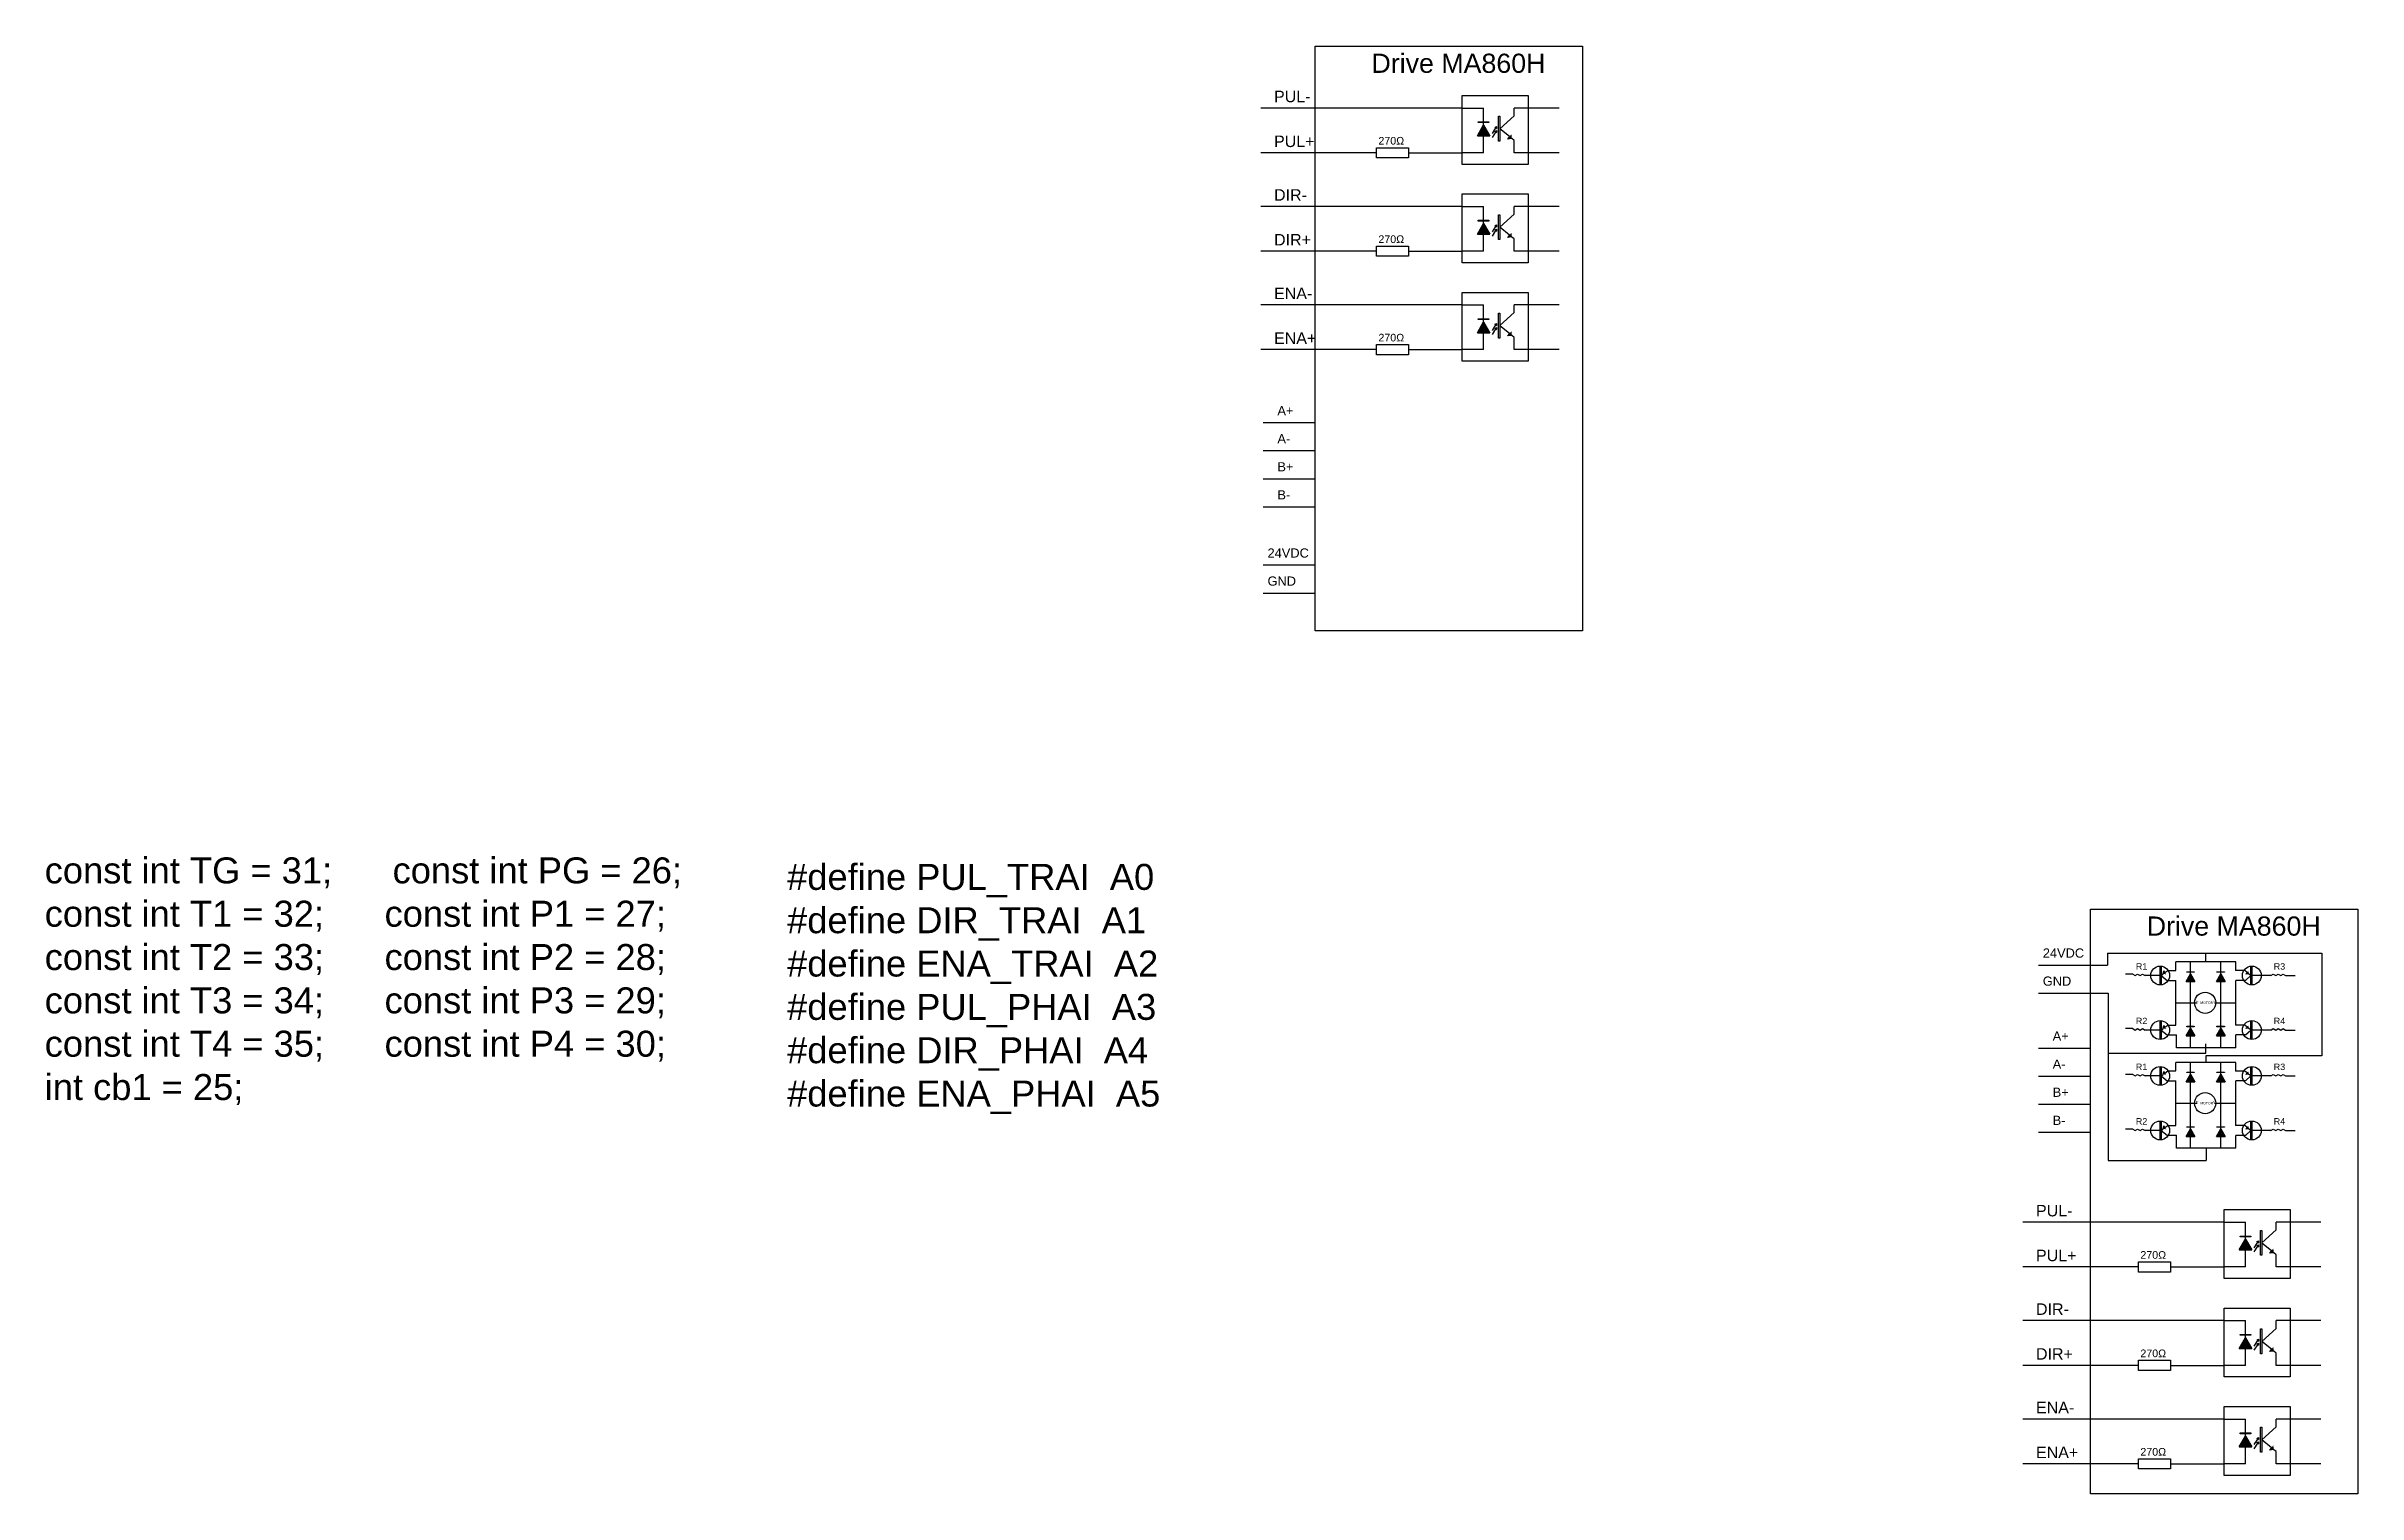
# Model space of a CAD drawing. Header units: millimetres. Extents: x 1 to 623, y -49 to 60.
# Drawn here: x 132.75 to 168.34, y -29.78 to -7.51 of the extents above; entities that cross this region are included whole.
import ezdxf

# ---------------------------------------------------------------- set-up
doc = ezdxf.new("R2010")
doc.units = ezdxf.units.MM
doc.header["$LTSCALE"] = 0.1
doc.styles.get("Standard").update_dxf_attribs({"font": 'arial.ttf'})

msp = doc.modelspace()

# ---------------------------------------------------------------- texts
at = {"attachment_point": 1}
for s, width, gutter_width, heights, insert, char_height in [('{\\fArial|b0|i0|c163|p34;Drive MA860H}', 2.73893, 1.474, [0], (153.153, -7.622), 0.29487), ('{\\fArial|b0|i0|c163|p34;PUL-}', 0.25677, 0.882, [0], (151.653, -8.192), 0.17649), ('{\\fArial|b0|i0|c163|p34;PUL+}', 0.25677, 0.882, [0], (151.653, -8.882), 0.17649), ('{\\fArial|b0|i0|c163|p34;270Ω  }', 0.85059, 0.587, [0], (153.26, -8.903), 0.11747), ('{\\fArial|b0|i0|c163|p34;DIR-}', 0.25677, 0.882, [0], (151.653, -9.707), 0.17649), ('{\\fArial|b0|i0|c163|p34;DIR+}', 0.25677, 0.882, [0], (151.653, -10.396), 0.17649), ('{\\fArial|b0|i0|c163|p34;270Ω  }', 0.85059, 0.587, [0], (153.26, -10.417), 0.11747), ('{\\fArial|b0|i0|c163|p34;ENA-}', 0.25677, 0.882, [0], (151.653, -11.222), 0.17649), ('{\\fArial|b0|i0|c163|p34;ENA+}', 0.25677, 0.882, [0], (151.653, -11.911), 0.17649), ('{\\fArial|b0|i0|c163|p34;270Ω  }', 0.85059, 0.587, [0], (153.26, -11.932), 0.11747), ('{\\fArial|b0|i0|c163|p34;A+}', 0.20541, 0.706, [0], (151.705, -13.043), 0.14119), ('{\\fArial|b0|i0|c163|p34;A-}', 0.20541, 0.706, [0], (151.705, -13.475), 0.14119), ('{\\fArial|b0|i0|c163|p34;B+}', 0.20541, 0.706, [0], (151.705, -13.907), 0.14119), ('{\\fArial|b0|i0|c163|p34;B-}', 0.20541, 0.706, [0], (151.705, -14.339), 0.14119), ('{\\fArial|b0|i0|c163|p34;24VDC}', 0.20541, 0.706, [0.141], (151.553, -15.234), 0.14119), ('{\\fArial|b0|i0|c163|p34;GND}', 0.20541, 0.706, [0.141], (151.553, -15.666), 0.14119), ('const int TG = 31;      const int PG = 26;\\Pconst int T1 = 32;      const int P1 = 27;\\Pconst int T2 = 33;      const int P2 = 28;\\Pconst int T3 = 34;      const int P3 = 29;\\Pconst int T4 = 35;      const int P4 = 30;\\Pint cb1 = 25;', 29.64238, 2, [0], (132.728, -19.988), 0.39991), ('{\\fArial|b0|i0|c163|p34;Drive MA860H}', 2.73893, 1.474, [0], (165.088, -20.897), 0.29487), ('{\\fArial|b0|i0|c163|p34;24VDC}', 0.20541, 0.706, [0.141], (163.488, -21.389), 0.14119), ('{\\fArial|b0|i0|c163|p34;R1}', 0.14379, 0.494, [0], (164.92, -21.616), 0.09884), ('{\\fArial|b0|i0|c163|p34;R3}', 0.14379, 0.494, [0], (167.043, -21.616), 0.09884), ('{\\fArial|b0|i0|c163|p34;GND}', 0.20541, 0.706, [0.141], (163.488, -21.821), 0.14119), ('{\\fArial|b0|i0|c163|p34;A+}', 0.03512, 0.121, [0], (165.842, -22.192), 0.02414), ('{\\fArial|b0|i0|c163|p34;MOTOR}', 0.05513, 0.189, [0.0379], (165.913, -22.205), 0.03789), ('{\\fArial|b0|i0|c163|p34;A-}', 0.03512, 0.121, [0], (166.108, -22.192), 0.02414), ('{\\fArial|b0|i0|c163|p34;A+}', 0.20541, 0.706, [0], (163.64, -22.666), 0.14119), ('{\\fArial|b0|i0|c163|p34;R2}', 0.14379, 0.494, [0], (164.92, -22.455), 0.09884), ('{\\fArial|b0|i0|c163|p34;R4}', 0.14379, 0.494, [0], (167.043, -22.455), 0.09884), ('{\\fArial|b0|i0|c163|p34;A-}', 0.20541, 0.706, [0], (163.64, -23.098), 0.14119), ('{\\fArial|b0|i0|c163|p34;R1}', 0.14379, 0.494, [0], (164.92, -23.161), 0.09884), ('{\\fArial|b0|i0|c163|p34;R3}', 0.14379, 0.494, [0], (167.043, -23.161), 0.09884), ('{\\fArial|b0|i0|c163|p34;B+}', 0.20541, 0.706, [0], (163.64, -23.531), 0.14119), ('{\\fArial|b0|i0|c163|p34;B+}', 0.03512, 0.121, [0], (165.842, -23.737), 0.02414), ('{\\fArial|b0|i0|c163|p34;MOTOR}', 0.05513, 0.189, [0.0379], (165.913, -23.75), 0.03789), ('{\\fArial|b0|i0|c163|p34;B-}', 0.03512, 0.121, [0], (166.108, -23.737), 0.02414), ('{\\fArial|b0|i0|c163|p34;B-}', 0.20541, 0.706, [0], (163.64, -23.963), 0.14119), ('{\\fArial|b0|i0|c163|p34;R2}', 0.14379, 0.494, [0], (164.92, -24), 0.09884), ('{\\fArial|b0|i0|c163|p34;R4}', 0.14379, 0.494, [0], (167.043, -24), 0.09884), ('{\\fArial|b0|i0|c163|p34;PUL-}', 0.25677, 0.882, [0], (163.383, -25.335), 0.17649), ('{\\fArial|b0|i0|c163|p34;PUL+}', 0.25677, 0.882, [0], (163.383, -26.024), 0.17649), ('{\\fArial|b0|i0|c163|p34;270Ω  }', 0.85059, 0.587, [0], (164.99, -26.046), 0.11747), ('{\\fArial|b0|i0|c163|p34;DIR-}', 0.25677, 0.882, [0], (163.383, -26.85), 0.17649), ('{\\fArial|b0|i0|c163|p34;DIR+}', 0.25677, 0.882, [0], (163.383, -27.539), 0.17649), ('{\\fArial|b0|i0|c163|p34;270Ω  }', 0.85059, 0.587, [0], (164.99, -27.56), 0.11747), ('{\\fArial|b0|i0|c163|p34;ENA-}', 0.25677, 0.882, [0], (163.383, -28.364), 0.17649), ('{\\fArial|b0|i0|c163|p34;ENA+}', 0.25677, 0.882, [0], (163.383, -29.054), 0.17649), ('{\\fArial|b0|i0|c163|p34;270Ω  }', 0.85059, 0.587, [0], (164.99, -29.075), 0.11747)]:
    msp.add_mtext_dynamic_manual_height_columns(s, width=width, gutter_width=gutter_width, heights=heights, dxfattribs=dict(at, insert=insert, char_height=char_height))
at = {"insert": (144.157, -20.088), "char_height": 0.39991, "width": 6.00304, "attachment_point": 1}
msp.add_mtext('#define PUL_TRAI  A0\\P#define DIR_TRAI  A1\\P#define ENA_TRAI  A2\\P#define PUL_PHAI  A3\\P#define DIR_PHAI  A4\\P#define ENA_PHAI  A5\\P', dxfattribs=at)

# ---------------------------------------------------------------- hatches: boundary and pattern name
h = msp.add_hatch(color=256)
h.dxf.hatch_style = 1
h.paths.add_polyline_path([(154.783, -8.885), (154.879, -8.885), (154.975, -8.885), (154.879, -8.719)])
h = msp.add_hatch(color=256)
h.dxf.hatch_style = 1
h.paths.add_polyline_path([(155.051, -8.756), (155.064, -8.765), (155.077, -8.773), (155.079, -8.742)])
h = msp.add_hatch(color=256)
h.dxf.hatch_style = 1
h.paths.add_polyline_path([(155.051, -8.82), (155.064, -8.829), (155.077, -8.837), (155.079, -8.806)])
h = msp.add_hatch(color=256)
h.dxf.hatch_style = 1
h.paths.add_polyline_path([(155.248, -8.935), (155.314, -8.927), (155.308, -8.861), (155.278, -8.898)])
h = msp.add_hatch(color=256)
h.dxf.hatch_style = 1
h.paths.add_polyline_path([(154.783, -10.4), (154.879, -10.4), (154.975, -10.4), (154.879, -10.234)])
h = msp.add_hatch(color=256)
h.dxf.hatch_style = 1
h.paths.add_polyline_path([(155.051, -10.271), (155.064, -10.279), (155.077, -10.288), (155.079, -10.257)])
h = msp.add_hatch(color=256)
h.dxf.hatch_style = 1
h.paths.add_polyline_path([(155.051, -10.335), (155.064, -10.343), (155.077, -10.351), (155.079, -10.321)])
h = msp.add_hatch(color=256)
h.dxf.hatch_style = 1
h.paths.add_polyline_path([(155.248, -10.45), (155.314, -10.442), (155.308, -10.376), (155.278, -10.413)])
h = msp.add_hatch(color=256)
h.dxf.hatch_style = 1
h.paths.add_polyline_path([(154.783, -11.915), (154.879, -11.915), (154.975, -11.915), (154.879, -11.748)])
h = msp.add_hatch(color=256)
h.dxf.hatch_style = 1
h.paths.add_polyline_path([(155.051, -11.786), (155.064, -11.794), (155.077, -11.802), (155.079, -11.772)])
h = msp.add_hatch(color=256)
h.dxf.hatch_style = 1
h.paths.add_polyline_path([(155.051, -11.85), (155.064, -11.858), (155.077, -11.866), (155.079, -11.835)])
h = msp.add_hatch(color=256)
h.dxf.hatch_style = 1
h.paths.add_polyline_path([(155.248, -11.964), (155.314, -11.956), (155.308, -11.891), (155.278, -11.927)])
h = msp.add_hatch(color=256)
h.dxf.hatch_style = 1
h.paths.add_polyline_path([(165.349, -21.735), (165.343, -21.781), (165.389, -21.788), (165.369, -21.761)])
h = msp.add_hatch(color=256)
h.dxf.hatch_style = 1
h.paths.add_polyline_path([(165.694, -21.896), (165.761, -21.896), (165.828, -21.896), (165.761, -21.78)])
h = msp.add_hatch(color=256)
h.dxf.hatch_style = 1
h.paths.add_polyline_path([(166.16, -21.896), (166.227, -21.896), (166.294, -21.896), (166.227, -21.78)])
h = msp.add_hatch(color=256)
h.dxf.hatch_style = 1
h.paths.add_polyline_path([(166.611, -21.784), (166.657, -21.779), (166.653, -21.733), (166.632, -21.759)])
h = msp.add_hatch(color=256)
h.dxf.hatch_style = 1
h.paths.add_polyline_path([(165.349, -22.574), (165.343, -22.62), (165.389, -22.627), (165.369, -22.6)])
h = msp.add_hatch(color=256)
h.dxf.hatch_style = 1
h.paths.add_polyline_path([(165.694, -22.735), (165.761, -22.735), (165.828, -22.735), (165.761, -22.619)])
h = msp.add_hatch(color=256)
h.dxf.hatch_style = 1
h.paths.add_polyline_path([(166.16, -22.735), (166.227, -22.735), (166.294, -22.735), (166.227, -22.619)])
h = msp.add_hatch(color=256)
h.dxf.hatch_style = 1
h.paths.add_polyline_path([(166.611, -22.623), (166.657, -22.618), (166.653, -22.572), (166.632, -22.598)])
h = msp.add_hatch(color=256)
h.dxf.hatch_style = 1
h.paths.add_polyline_path([(165.349, -23.28), (165.343, -23.326), (165.389, -23.333), (165.369, -23.306)])
h = msp.add_hatch(color=256)
h.dxf.hatch_style = 1
h.paths.add_polyline_path([(165.694, -23.441), (165.761, -23.441), (165.828, -23.441), (165.761, -23.325)])
h = msp.add_hatch(color=256)
h.dxf.hatch_style = 1
h.paths.add_polyline_path([(166.16, -23.441), (166.227, -23.441), (166.294, -23.441), (166.227, -23.325)])
h = msp.add_hatch(color=256)
h.dxf.hatch_style = 1
h.paths.add_polyline_path([(166.611, -23.329), (166.657, -23.324), (166.653, -23.278), (166.632, -23.304)])
h = msp.add_hatch(color=256)
h.dxf.hatch_style = 1
h.paths.add_polyline_path([(165.349, -24.119), (165.343, -24.165), (165.389, -24.172), (165.369, -24.145)])
h = msp.add_hatch(color=256)
h.dxf.hatch_style = 1
h.paths.add_polyline_path([(165.694, -24.28), (165.761, -24.28), (165.828, -24.28), (165.761, -24.164)])
h = msp.add_hatch(color=256)
h.dxf.hatch_style = 1
h.paths.add_polyline_path([(166.16, -24.28), (166.227, -24.28), (166.294, -24.28), (166.227, -24.164)])
h = msp.add_hatch(color=256)
h.dxf.hatch_style = 1
h.paths.add_polyline_path([(166.611, -24.168), (166.657, -24.163), (166.653, -24.117), (166.632, -24.143)])
h = msp.add_hatch(color=256)
h.dxf.hatch_style = 1
h.paths.add_polyline_path([(166.513, -26.028), (166.609, -26.028), (166.704, -26.028), (166.609, -25.862)])
h = msp.add_hatch(color=256)
h.dxf.hatch_style = 1
h.paths.add_polyline_path([(166.781, -25.899), (166.794, -25.907), (166.807, -25.916), (166.808, -25.885)])
h = msp.add_hatch(color=256)
h.dxf.hatch_style = 1
h.paths.add_polyline_path([(166.781, -25.963), (166.794, -25.971), (166.807, -25.98), (166.808, -25.949)])
h = msp.add_hatch(color=256)
h.dxf.hatch_style = 1
h.paths.add_polyline_path([(166.978, -26.078), (167.043, -26.07), (167.037, -26.004), (167.007, -26.041)])
h = msp.add_hatch(color=256)
h.dxf.hatch_style = 1
h.paths.add_polyline_path([(166.513, -27.543), (166.609, -27.543), (166.704, -27.543), (166.609, -27.376)])
h = msp.add_hatch(color=256)
h.dxf.hatch_style = 1
h.paths.add_polyline_path([(166.781, -27.414), (166.794, -27.422), (166.807, -27.43), (166.808, -27.4)])
h = msp.add_hatch(color=256)
h.dxf.hatch_style = 1
h.paths.add_polyline_path([(166.781, -27.478), (166.794, -27.486), (166.807, -27.494), (166.808, -27.464)])
h = msp.add_hatch(color=256)
h.dxf.hatch_style = 1
h.paths.add_polyline_path([(166.978, -27.592), (167.043, -27.584), (167.037, -27.519), (167.007, -27.556)])
h = msp.add_hatch(color=256)
h.dxf.hatch_style = 1
h.paths.add_polyline_path([(166.513, -29.057), (166.609, -29.057), (166.704, -29.057), (166.609, -28.891)])
h = msp.add_hatch(color=256)
h.dxf.hatch_style = 1
h.paths.add_polyline_path([(166.781, -28.928), (166.794, -28.937), (166.807, -28.945), (166.808, -28.914)])
h = msp.add_hatch(color=256)
h.dxf.hatch_style = 1
h.paths.add_polyline_path([(166.781, -28.992), (166.794, -29.001), (166.807, -29.009), (166.808, -28.978)])
h = msp.add_hatch(color=256)
h.dxf.hatch_style = 1
h.paths.add_polyline_path([(166.978, -29.107), (167.043, -29.099), (167.037, -29.033), (167.007, -29.07)])

# ---------------------------------------------------------------- linework, layer by layer
for p, q in [((154.548, -8.458), (151.451, -8.458)), ((154.548, -8.458), (154.879, -8.458)), ((154.879, -8.719), (154.879, -8.458)), ((155.35, -8.577), (155.35, -8.458)), ((156.041, -8.458), (155.35, -8.458)), ((154.783, -8.885), (154.879, -8.719)), ((154.783, -8.885), (154.879, -8.885)), ((154.879, -8.719), (154.975, -8.885)), ((154.879, -8.885), (154.975, -8.885)), ((154.879, -9.147), (154.879, -8.885)), ((155.064, -8.765), (155.009, -8.85)), ((155.064, -8.829), (155.009, -8.914)), ((155.051, -8.756), (155.079, -8.742)), ((155.051, -8.756), (155.064, -8.765)), ((155.051, -8.82), (155.079, -8.806)), ((155.051, -8.82), (155.064, -8.829)), ((155.064, -8.765), (155.077, -8.773)), ((155.064, -8.829), (155.077, -8.837)), ((155.079, -8.742), (155.077, -8.773)), ((155.079, -8.806), (155.077, -8.837)), ((155.13, -8.776), (155.35, -8.577)), ((155.278, -8.898), (155.13, -8.778)), ((153.232, -9.147), (151.451, -9.147)), ((153.724, -9.147), (154.548, -9.147)), ((154.879, -9.147), (154.548, -9.147)), ((155.278, -8.898), (155.248, -8.935)), ((155.314, -8.927), (155.248, -8.935)), ((155.35, -8.958), (155.314, -8.929)), ((155.35, -9.147), (155.35, -8.958)), ((156.041, -9.147), (155.35, -9.147)), ((154.548, -9.972), (151.451, -9.972)), ((154.548, -9.972), (154.879, -9.972)), ((154.783, -10.4), (154.879, -10.234)), ((154.879, -10.234), (154.879, -9.972)), ((154.879, -10.234), (154.975, -10.4)), ((155.064, -10.279), (155.009, -10.365)), ((155.051, -10.271), (155.079, -10.257)), ((155.051, -10.271), (155.064, -10.279)), ((155.064, -10.279), (155.077, -10.288)), ((155.079, -10.257), (155.077, -10.288)), ((155.13, -10.291), (155.35, -10.091)), ((155.278, -10.413), (155.13, -10.293)), ((155.35, -10.091), (155.35, -9.972)), ((156.041, -9.972), (155.35, -9.972)), ((153.232, -10.662), (151.451, -10.662)), ((153.724, -10.662), (154.548, -10.662)), ((154.879, -10.662), (154.548, -10.662)), ((154.783, -10.4), (154.879, -10.4)), ((154.879, -10.4), (154.975, -10.4)), ((154.879, -10.662), (154.879, -10.4)), ((155.064, -10.343), (155.009, -10.429)), ((155.051, -10.335), (155.079, -10.321)), ((155.051, -10.335), (155.064, -10.343)), ((155.064, -10.343), (155.077, -10.351)), ((155.079, -10.321), (155.077, -10.351)), ((155.278, -10.413), (155.248, -10.45)), ((155.314, -10.442), (155.248, -10.45)), ((155.35, -10.473), (155.314, -10.444)), ((155.35, -10.662), (155.35, -10.473)), ((156.041, -10.662), (155.35, -10.662)), ((154.548, -11.487), (151.451, -11.487)), ((154.548, -11.487), (154.879, -11.487)), ((154.879, -11.748), (154.879, -11.487)), ((155.13, -11.806), (155.35, -11.606)), ((155.35, -11.606), (155.35, -11.487)), ((156.041, -11.487), (155.35, -11.487)), ((154.783, -11.915), (154.879, -11.748)), ((154.783, -11.915), (154.879, -11.915)), ((154.879, -11.748), (154.975, -11.915)), ((154.879, -11.915), (154.975, -11.915)), ((154.879, -12.176), (154.879, -11.915)), ((155.064, -11.794), (155.009, -11.88)), ((155.064, -11.858), (155.009, -11.944)), ((155.051, -11.786), (155.079, -11.772)), ((155.051, -11.786), (155.064, -11.794)), ((155.051, -11.85), (155.079, -11.835)), ((155.051, -11.85), (155.064, -11.858)), ((155.064, -11.794), (155.077, -11.802)), ((155.064, -11.858), (155.077, -11.866)), ((155.079, -11.772), (155.077, -11.802)), ((155.079, -11.835), (155.077, -11.866)), ((155.278, -11.927), (155.13, -11.808)), ((155.278, -11.927), (155.248, -11.964)), ((155.314, -11.956), (155.248, -11.964)), ((155.35, -11.988), (155.314, -11.958)), ((155.35, -12.176), (155.35, -11.988)), ((153.232, -12.176), (151.451, -12.176)), ((153.724, -12.176), (154.548, -12.176)), ((154.879, -12.176), (154.548, -12.176)), ((156.041, -12.176), (155.35, -12.176)), ((151.488, -13.297), (152.285, -13.297)), ((151.488, -13.729), (152.285, -13.729)), ((151.488, -14.161), (152.285, -14.161)), ((151.488, -14.593), (152.285, -14.593)), ((151.488, -15.488), (152.285, -15.488)), ((151.488, -15.92), (152.285, -15.92)), ((163.423, -21.644), (164.484, -21.644)), ((164.484, -21.459), (164.484, -21.644)), ((164.484, -21.459), (166, -21.459)), ((166.462, -21.597), (165.538, -21.597)), ((165.538, -21.729), (165.538, -21.597)), ((165.761, -21.78), (165.761, -21.597)), ((166, -21.597), (166, -21.459)), ((166, -21.459), (167.781, -21.459)), ((166.227, -21.78), (166.227, -21.597)), ((166.462, -21.73), (166.462, -21.597)), ((167.781, -21.459), (167.781, -23.042)), ((164.872, -21.783), (164.762, -21.783)), ((164.872, -21.783), (164.91, -21.805)), ((164.91, -21.805), (164.948, -21.783)), ((164.948, -21.783), (164.986, -21.805)), ((164.986, -21.805), (165.024, -21.783)), ((165.024, -21.783), (165.062, -21.805)), ((165.295, -21.805), (165.062, -21.805)), ((165.31, -21.806), (165.343, -21.781)), ((165.311, -21.805), (165.404, -21.88)), ((165.343, -21.781), (165.349, -21.735)), ((165.369, -21.761), (165.349, -21.735)), ((165.369, -21.761), (165.411, -21.729)), ((165.404, -21.88), (165.538, -21.88)), ((165.411, -21.729), (165.538, -21.729)), ((165.538, -22.568), (165.538, -21.88)), ((165.694, -21.896), (165.761, -21.78)), ((165.694, -21.896), (165.761, -21.896)), ((165.761, -21.78), (165.828, -21.896)), ((165.761, -21.896), (165.828, -21.896)), ((165.761, -22.586), (165.761, -21.896)), ((166.16, -21.896), (166.227, -21.78)), ((166.16, -21.896), (166.227, -21.896)), ((166.227, -21.78), (166.294, -21.896)), ((166.227, -21.896), (166.294, -21.896)), ((166.227, -22.586), (166.227, -21.896)), ((166.597, -21.73), (166.454, -21.73)), ((166.606, -21.881), (166.462, -21.881)), ((166.462, -22.569), (166.462, -21.881)), ((166.632, -21.759), (166.597, -21.73)), ((166.606, -21.881), (166.689, -21.805)), ((166.632, -21.759), (166.611, -21.784)), ((166.657, -21.779), (166.611, -21.784)), ((166.689, -21.805), (166.657, -21.779)), ((166.998, -21.805), (166.705, -21.805)), ((166.998, -21.805), (167.036, -21.783)), ((167.036, -21.783), (167.074, -21.805)), ((167.074, -21.805), (167.112, -21.783)), ((167.112, -21.783), (167.15, -21.805)), ((167.15, -21.805), (167.188, -21.783)), ((167.188, -21.783), (167.226, -21.805)), ((167.226, -21.805), (167.372, -21.805)), ((163.423, -22.076), (164.221, -22.076)), ((164.221, -22.076), (164.494, -22.076)), ((164.494, -22.076), (164.494, -22.998)), ((165.538, -22.224), (165.862, -22.224)), ((166.129, -22.225), (166.462, -22.225)), ((164.872, -22.622), (164.762, -22.622)), ((164.872, -22.622), (164.91, -22.644)), ((164.91, -22.644), (164.948, -22.622)), ((164.948, -22.622), (164.986, -22.644)), ((164.986, -22.644), (165.024, -22.622)), ((165.024, -22.622), (165.062, -22.644)), ((165.295, -22.644), (165.062, -22.644)), ((165.31, -22.644), (165.343, -22.62)), ((165.311, -22.644), (165.404, -22.719)), ((165.343, -22.62), (165.349, -22.574)), ((165.369, -22.6), (165.349, -22.574)), ((165.369, -22.6), (165.411, -22.568)), ((165.404, -22.719), (165.547, -22.719)), ((165.411, -22.568), (165.538, -22.568)), ((165.547, -22.918), (165.547, -22.719)), ((165.694, -22.735), (165.761, -22.619)), ((165.694, -22.735), (165.761, -22.735)), ((165.761, -22.619), (165.761, -22.436)), ((165.761, -22.619), (165.828, -22.735)), ((165.761, -22.735), (165.828, -22.735)), ((165.761, -22.918), (165.761, -22.735)), ((166.16, -22.735), (166.227, -22.619)), ((166.16, -22.735), (166.227, -22.735)), ((166.227, -22.619), (166.227, -22.436)), ((166.227, -22.619), (166.294, -22.735)), ((166.227, -22.735), (166.294, -22.735)), ((166.227, -22.918), (166.227, -22.735)), ((166.597, -22.569), (166.454, -22.569)), ((166.606, -22.72), (166.462, -22.72)), ((166.462, -22.918), (166.462, -22.72)), ((166.632, -22.598), (166.597, -22.569)), ((166.606, -22.72), (166.689, -22.644)), ((166.632, -22.598), (166.611, -22.623)), ((166.657, -22.618), (166.611, -22.623)), ((166.689, -22.644), (166.657, -22.618)), ((166.998, -22.644), (166.705, -22.644)), ((166.998, -22.644), (167.036, -22.622)), ((167.036, -22.622), (167.074, -22.644)), ((167.074, -22.644), (167.112, -22.622)), ((167.112, -22.622), (167.15, -22.644)), ((167.15, -22.644), (167.188, -22.622)), ((167.188, -22.622), (167.226, -22.644)), ((167.226, -22.644), (167.372, -22.644)), ((163.423, -22.921), (164.221, -22.921)), ((164.494, -22.998), (165.997, -22.998)), ((164.494, -22.998), (164.494, -24.651)), ((166.462, -22.918), (165.547, -22.918)), ((165.997, -22.998), (165.997, -22.856)), ((167.781, -23.042), (165.997, -23.042)), ((165.997, -23.042), (166, -23.142)), ((167.781, -23.042), (167.781, -23.042)), ((163.423, -23.353), (164.221, -23.353)), ((164.872, -23.328), (164.762, -23.328)), ((164.872, -23.328), (164.91, -23.35)), ((164.872, -23.328), (164.91, -23.35)), ((164.91, -23.35), (164.948, -23.328)), ((164.91, -23.35), (164.948, -23.328)), ((164.948, -23.328), (164.986, -23.35)), ((164.948, -23.328), (164.986, -23.35)), ((164.986, -23.35), (165.024, -23.328)), ((164.986, -23.35), (165.024, -23.328)), ((165.024, -23.328), (165.062, -23.35)), ((165.024, -23.328), (165.062, -23.35)), ((165.295, -23.35), (165.062, -23.35)), ((165.31, -23.351), (165.343, -23.326)), ((165.311, -23.35), (165.404, -23.425)), ((165.343, -23.326), (165.349, -23.28)), ((165.369, -23.306), (165.349, -23.28)), ((165.369, -23.306), (165.411, -23.274)), ((165.404, -23.425), (165.538, -23.425)), ((165.411, -23.274), (165.538, -23.274)), ((166.462, -23.142), (165.538, -23.142)), ((165.538, -23.274), (165.538, -23.142)), ((165.538, -24.113), (165.538, -23.425)), ((165.694, -23.441), (165.761, -23.325)), ((165.694, -23.441), (165.761, -23.441)), ((165.761, -23.325), (165.761, -23.142)), ((165.761, -23.325), (165.828, -23.441)), ((165.761, -23.441), (165.828, -23.441)), ((165.761, -24.131), (165.761, -23.441)), ((166.16, -23.441), (166.227, -23.325)), ((166.16, -23.441), (166.227, -23.441)), ((166.227, -23.325), (166.227, -23.142)), ((166.227, -23.325), (166.294, -23.441)), ((166.227, -23.441), (166.294, -23.441)), ((166.227, -24.131), (166.227, -23.441)), ((166.597, -23.275), (166.454, -23.275)), ((166.462, -23.275), (166.462, -23.142)), ((166.606, -23.426), (166.462, -23.426)), ((166.462, -24.114), (166.462, -23.426)), ((166.632, -23.304), (166.597, -23.275)), ((166.606, -23.426), (166.689, -23.35)), ((166.632, -23.304), (166.611, -23.329)), ((166.657, -23.324), (166.611, -23.329)), ((166.689, -23.35), (166.657, -23.324)), ((166.998, -23.35), (166.705, -23.35)), ((166.998, -23.35), (166.705, -23.35)), ((166.998, -23.35), (167.036, -23.328)), ((166.998, -23.35), (167.036, -23.328)), ((167.036, -23.328), (167.074, -23.35)), ((167.036, -23.328), (167.074, -23.35)), ((167.074, -23.35), (167.112, -23.328)), ((167.074, -23.35), (167.112, -23.328)), ((167.112, -23.328), (167.15, -23.35)), ((167.112, -23.328), (167.15, -23.35)), ((167.15, -23.35), (167.188, -23.328)), ((167.15, -23.35), (167.188, -23.328)), ((167.188, -23.328), (167.226, -23.35)), ((167.188, -23.328), (167.226, -23.35)), ((167.226, -23.35), (167.372, -23.35)), ((163.423, -23.785), (164.221, -23.785)), ((165.538, -23.769), (165.862, -23.769)), ((166.129, -23.77), (166.462, -23.77)), ((164.872, -24.167), (164.762, -24.167)), ((164.872, -24.167), (164.91, -24.189)), ((164.872, -24.167), (164.91, -24.189)), ((164.91, -24.189), (164.948, -24.167)), ((164.91, -24.189), (164.948, -24.167)), ((164.948, -24.167), (164.986, -24.189)), ((164.948, -24.167), (164.986, -24.189)), ((164.986, -24.189), (165.024, -24.167)), ((164.986, -24.189), (165.024, -24.167)), ((165.024, -24.167), (165.062, -24.189)), ((165.024, -24.167), (165.062, -24.189)), ((165.295, -24.189), (165.062, -24.189)), ((165.31, -24.189), (165.343, -24.165)), ((165.311, -24.189), (165.404, -24.264)), ((165.343, -24.165), (165.349, -24.119)), ((165.369, -24.145), (165.349, -24.119)), ((165.369, -24.145), (165.411, -24.113)), ((165.411, -24.113), (165.538, -24.113)), ((165.694, -24.28), (165.761, -24.164)), ((165.761, -24.164), (165.761, -23.981)), ((165.761, -24.164), (165.828, -24.28)), ((166.16, -24.28), (166.227, -24.164)), ((166.227, -24.164), (166.227, -23.981)), ((166.227, -24.164), (166.294, -24.28)), ((166.597, -24.114), (166.454, -24.114)), ((166.632, -24.143), (166.597, -24.114)), ((166.606, -24.265), (166.689, -24.189)), ((166.632, -24.143), (166.611, -24.168)), ((166.657, -24.163), (166.611, -24.168)), ((166.689, -24.189), (166.657, -24.163)), ((166.998, -24.189), (166.705, -24.189)), ((166.998, -24.189), (166.705, -24.189)), ((166.998, -24.189), (167.036, -24.167)), ((166.998, -24.189), (167.036, -24.167)), ((167.036, -24.167), (167.074, -24.189)), ((167.036, -24.167), (167.074, -24.189)), ((167.074, -24.189), (167.112, -24.167)), ((167.074, -24.189), (167.112, -24.167)), ((167.112, -24.167), (167.15, -24.189)), ((167.112, -24.167), (167.15, -24.189)), ((167.15, -24.189), (167.188, -24.167)), ((167.15, -24.189), (167.188, -24.167)), ((167.188, -24.167), (167.226, -24.189)), ((167.188, -24.167), (167.226, -24.189)), ((167.226, -24.189), (167.372, -24.189)), ((163.423, -24.217), (164.221, -24.217)), ((165.404, -24.264), (165.547, -24.264)), ((165.547, -24.463), (165.547, -24.264)), ((166.462, -24.463), (165.547, -24.463)), ((165.694, -24.28), (165.761, -24.28)), ((165.761, -24.28), (165.828, -24.28)), ((165.761, -24.463), (165.761, -24.28)), ((166.004, -24.463), (166.004, -24.651)), ((166.16, -24.28), (166.227, -24.28)), ((166.227, -24.28), (166.294, -24.28)), ((166.227, -24.463), (166.227, -24.28)), ((166.606, -24.265), (166.462, -24.265)), ((166.462, -24.463), (166.462, -24.265)), ((164.494, -24.651), (166.004, -24.651)), ((166.278, -25.6), (163.181, -25.6)), ((166.278, -25.6), (166.609, -25.6)), ((166.609, -25.862), (166.609, -25.6)), ((167.77, -25.6), (167.079, -25.6)), ((167.079, -25.72), (167.079, -25.6)), ((166.513, -26.028), (166.609, -25.862)), ((166.609, -25.862), (166.704, -26.028)), ((166.794, -25.907), (166.739, -25.993)), ((166.794, -25.971), (166.739, -26.057)), ((166.781, -25.899), (166.808, -25.885)), ((166.781, -25.899), (166.794, -25.907)), ((166.781, -25.963), (166.808, -25.949)), ((166.781, -25.963), (166.794, -25.971)), ((166.794, -25.907), (166.807, -25.916)), ((166.794, -25.971), (166.807, -25.98)), ((166.808, -25.885), (166.807, -25.916)), ((166.808, -25.949), (166.807, -25.98)), ((166.86, -25.919), (167.079, -25.72)), ((167.007, -26.041), (166.86, -25.921)), ((164.962, -26.29), (163.181, -26.29)), ((165.453, -26.29), (166.278, -26.29)), ((166.609, -26.29), (166.278, -26.29)), ((166.513, -26.028), (166.609, -26.028)), ((166.609, -26.028), (166.704, -26.028)), ((166.609, -26.29), (166.609, -26.028)), ((167.007, -26.041), (166.978, -26.078)), ((167.043, -26.07), (166.978, -26.078)), ((167.079, -26.101), (167.043, -26.072)), ((167.079, -26.29), (167.079, -26.101)), ((167.77, -26.29), (167.079, -26.29)), ((166.278, -27.115), (163.181, -27.115)), ((166.278, -27.115), (166.609, -27.115)), ((166.513, -27.543), (166.609, -27.376)), ((166.609, -27.376), (166.609, -27.115)), ((166.609, -27.376), (166.704, -27.543)), ((166.781, -27.414), (166.808, -27.4)), ((166.808, -27.4), (166.807, -27.43)), ((166.86, -27.434), (167.079, -27.234)), ((167.77, -27.115), (167.079, -27.115)), ((167.079, -27.234), (167.079, -27.115)), ((166.513, -27.543), (166.609, -27.543)), ((166.609, -27.543), (166.704, -27.543)), ((166.609, -27.804), (166.609, -27.543)), ((166.794, -27.422), (166.739, -27.508)), ((166.794, -27.486), (166.739, -27.572)), ((166.781, -27.414), (166.794, -27.422)), ((166.781, -27.478), (166.808, -27.464)), ((166.781, -27.478), (166.794, -27.486)), ((166.794, -27.422), (166.807, -27.43)), ((166.794, -27.486), (166.807, -27.494)), ((166.808, -27.464), (166.807, -27.494)), ((167.007, -27.556), (166.86, -27.436)), ((167.007, -27.556), (166.978, -27.592)), ((167.043, -27.584), (166.978, -27.592)), ((167.079, -27.616), (167.043, -27.586)), ((167.079, -27.804), (167.079, -27.616)), ((164.962, -27.804), (163.181, -27.804)), ((165.453, -27.804), (166.278, -27.804)), ((166.609, -27.804), (166.278, -27.804)), ((167.77, -27.804), (167.079, -27.804)), ((166.278, -28.63), (163.181, -28.63)), ((166.278, -28.63), (166.609, -28.63)), ((166.609, -28.891), (166.609, -28.63)), ((166.86, -28.948), (167.079, -28.749)), ((167.77, -28.63), (167.079, -28.63)), ((167.079, -28.749), (167.079, -28.63)), ((166.513, -29.057), (166.609, -28.891)), ((166.513, -29.057), (166.609, -29.057)), ((166.609, -28.891), (166.704, -29.057)), ((166.609, -29.057), (166.704, -29.057)), ((166.609, -29.319), (166.609, -29.057)), ((166.794, -28.937), (166.739, -29.022)), ((166.794, -29.001), (166.739, -29.086)), ((166.781, -28.928), (166.808, -28.914)), ((166.781, -28.928), (166.794, -28.937)), ((166.781, -28.992), (166.808, -28.978)), ((166.781, -28.992), (166.794, -29.001)), ((166.794, -28.937), (166.807, -28.945)), ((166.794, -29.001), (166.807, -29.009)), ((166.808, -28.914), (166.807, -28.945)), ((166.808, -28.978), (166.807, -29.009)), ((167.007, -29.07), (166.86, -28.95)), ((167.007, -29.07), (166.978, -29.107)), ((167.043, -29.099), (166.978, -29.107)), ((167.079, -29.13), (167.043, -29.101)), ((167.079, -29.319), (167.079, -29.13)), ((164.962, -29.319), (163.181, -29.319)), ((165.453, -29.319), (166.278, -29.319)), ((166.609, -29.319), (166.278, -29.319)), ((167.77, -29.319), (167.079, -29.319))]:
    msp.add_line(p, q)
for points in [[(152.285, -7.508), (156.401, -7.508), (156.401, -16.504), (152.285, -16.504)], [(154.548, -8.265), (155.567, -8.265), (155.567, -9.325), (154.548, -9.325)], [(154.796, -8.671), (154.962, -8.671), (154.962, -8.683), (154.796, -8.683)], [(155.107, -8.585), (155.13, -8.585), (155.13, -8.967), (155.107, -8.967)], [(153.232, -9.069), (153.724, -9.069), (153.724, -9.226), (153.232, -9.226)], [(154.548, -9.779), (155.567, -9.779), (155.567, -10.84), (154.548, -10.84)], [(154.796, -10.186), (154.962, -10.186), (154.962, -10.198), (154.796, -10.198)], [(155.107, -10.1), (155.13, -10.1), (155.13, -10.482), (155.107, -10.482)], [(153.232, -10.583), (153.724, -10.583), (153.724, -10.74), (153.232, -10.74)], [(154.548, -11.294), (155.567, -11.294), (155.567, -12.354), (154.548, -12.354)], [(154.796, -11.701), (154.962, -11.701), (154.962, -11.713), (154.796, -11.713)], [(155.107, -11.615), (155.13, -11.615), (155.13, -11.997), (155.107, -11.997)], [(153.232, -12.098), (153.724, -12.098), (153.724, -12.255), (153.232, -12.255)], [(164.221, -20.782), (168.337, -20.782), (168.337, -29.779), (164.221, -29.779)], [(165.311, -21.938), (165.295, -21.938), (165.295, -21.671), (165.311, -21.671)], [(166.689, -21.671), (166.705, -21.671), (166.705, -21.938), (166.689, -21.938)], [(165.703, -21.747), (165.819, -21.747), (165.819, -21.755), (165.703, -21.755)], [(166.169, -21.747), (166.285, -21.747), (166.285, -21.755), (166.169, -21.755)], [(165.311, -22.777), (165.295, -22.777), (165.295, -22.51), (165.311, -22.51)], [(165.703, -22.586), (165.819, -22.586), (165.819, -22.594), (165.703, -22.594)], [(166.169, -22.586), (166.285, -22.586), (166.285, -22.594), (166.169, -22.594)], [(166.689, -22.51), (166.705, -22.51), (166.705, -22.777), (166.689, -22.777)], [(165.311, -23.483), (165.295, -23.483), (165.295, -23.216), (165.311, -23.216)], [(165.703, -23.292), (165.819, -23.292), (165.819, -23.3), (165.703, -23.3)], [(166.169, -23.292), (166.285, -23.292), (166.285, -23.3), (166.169, -23.3)], [(166.689, -23.216), (166.705, -23.216), (166.705, -23.483), (166.689, -23.483)], [(165.311, -24.322), (165.295, -24.322), (165.295, -24.055), (165.311, -24.055)], [(165.703, -24.131), (165.819, -24.131), (165.819, -24.139), (165.703, -24.139)], [(166.169, -24.131), (166.285, -24.131), (166.285, -24.139), (166.169, -24.139)], [(166.689, -24.055), (166.705, -24.055), (166.705, -24.322), (166.689, -24.322)], [(166.278, -25.407), (167.297, -25.407), (167.297, -26.468), (166.278, -26.468)], [(166.526, -25.814), (166.692, -25.814), (166.692, -25.826), (166.526, -25.826)], [(166.837, -25.728), (166.86, -25.728), (166.86, -26.11), (166.837, -26.11)], [(164.962, -26.211), (165.453, -26.211), (165.453, -26.368), (164.962, -26.368)], [(166.278, -26.922), (167.297, -26.922), (167.297, -27.982), (166.278, -27.982)], [(166.526, -27.329), (166.692, -27.329), (166.692, -27.341), (166.526, -27.341)], [(166.837, -27.243), (166.86, -27.243), (166.86, -27.625), (166.837, -27.625)], [(164.962, -27.726), (165.453, -27.726), (165.453, -27.883), (164.962, -27.883)], [(166.278, -28.436), (167.297, -28.436), (167.297, -29.497), (166.278, -29.497)], [(166.837, -28.757), (166.86, -28.757), (166.86, -29.139), (166.837, -29.139)], [(166.526, -28.843), (166.692, -28.843), (166.692, -28.855), (166.526, -28.855)], [(164.962, -29.241), (165.453, -29.241), (165.453, -29.397), (164.962, -29.397)]]:
    msp.add_lwpolyline(points, close=True)
for centre, radius in [((165.295, -21.805), 0.145), ((166.705, -21.805), 0.145), ((165.987, -22.225), 0.163), ((165.295, -22.644), 0.145), ((166.705, -22.644), 0.145), ((165.295, -23.35), 0.145), ((166.705, -23.35), 0.145), ((165.987, -23.77), 0.163), ((165.295, -24.189), 0.145), ((166.705, -24.189), 0.145)]:
    msp.add_circle(centre, radius)

msp.set_redraw_order([(e.dxf.handle, doc.entitydb.next_handle()) for e in msp.query("TEXT MTEXT ATTDEF DIMENSION ARC_DIMENSION")])  # texts and dimensions are drawn at this point

doc.saveas('drawing.dxf')
